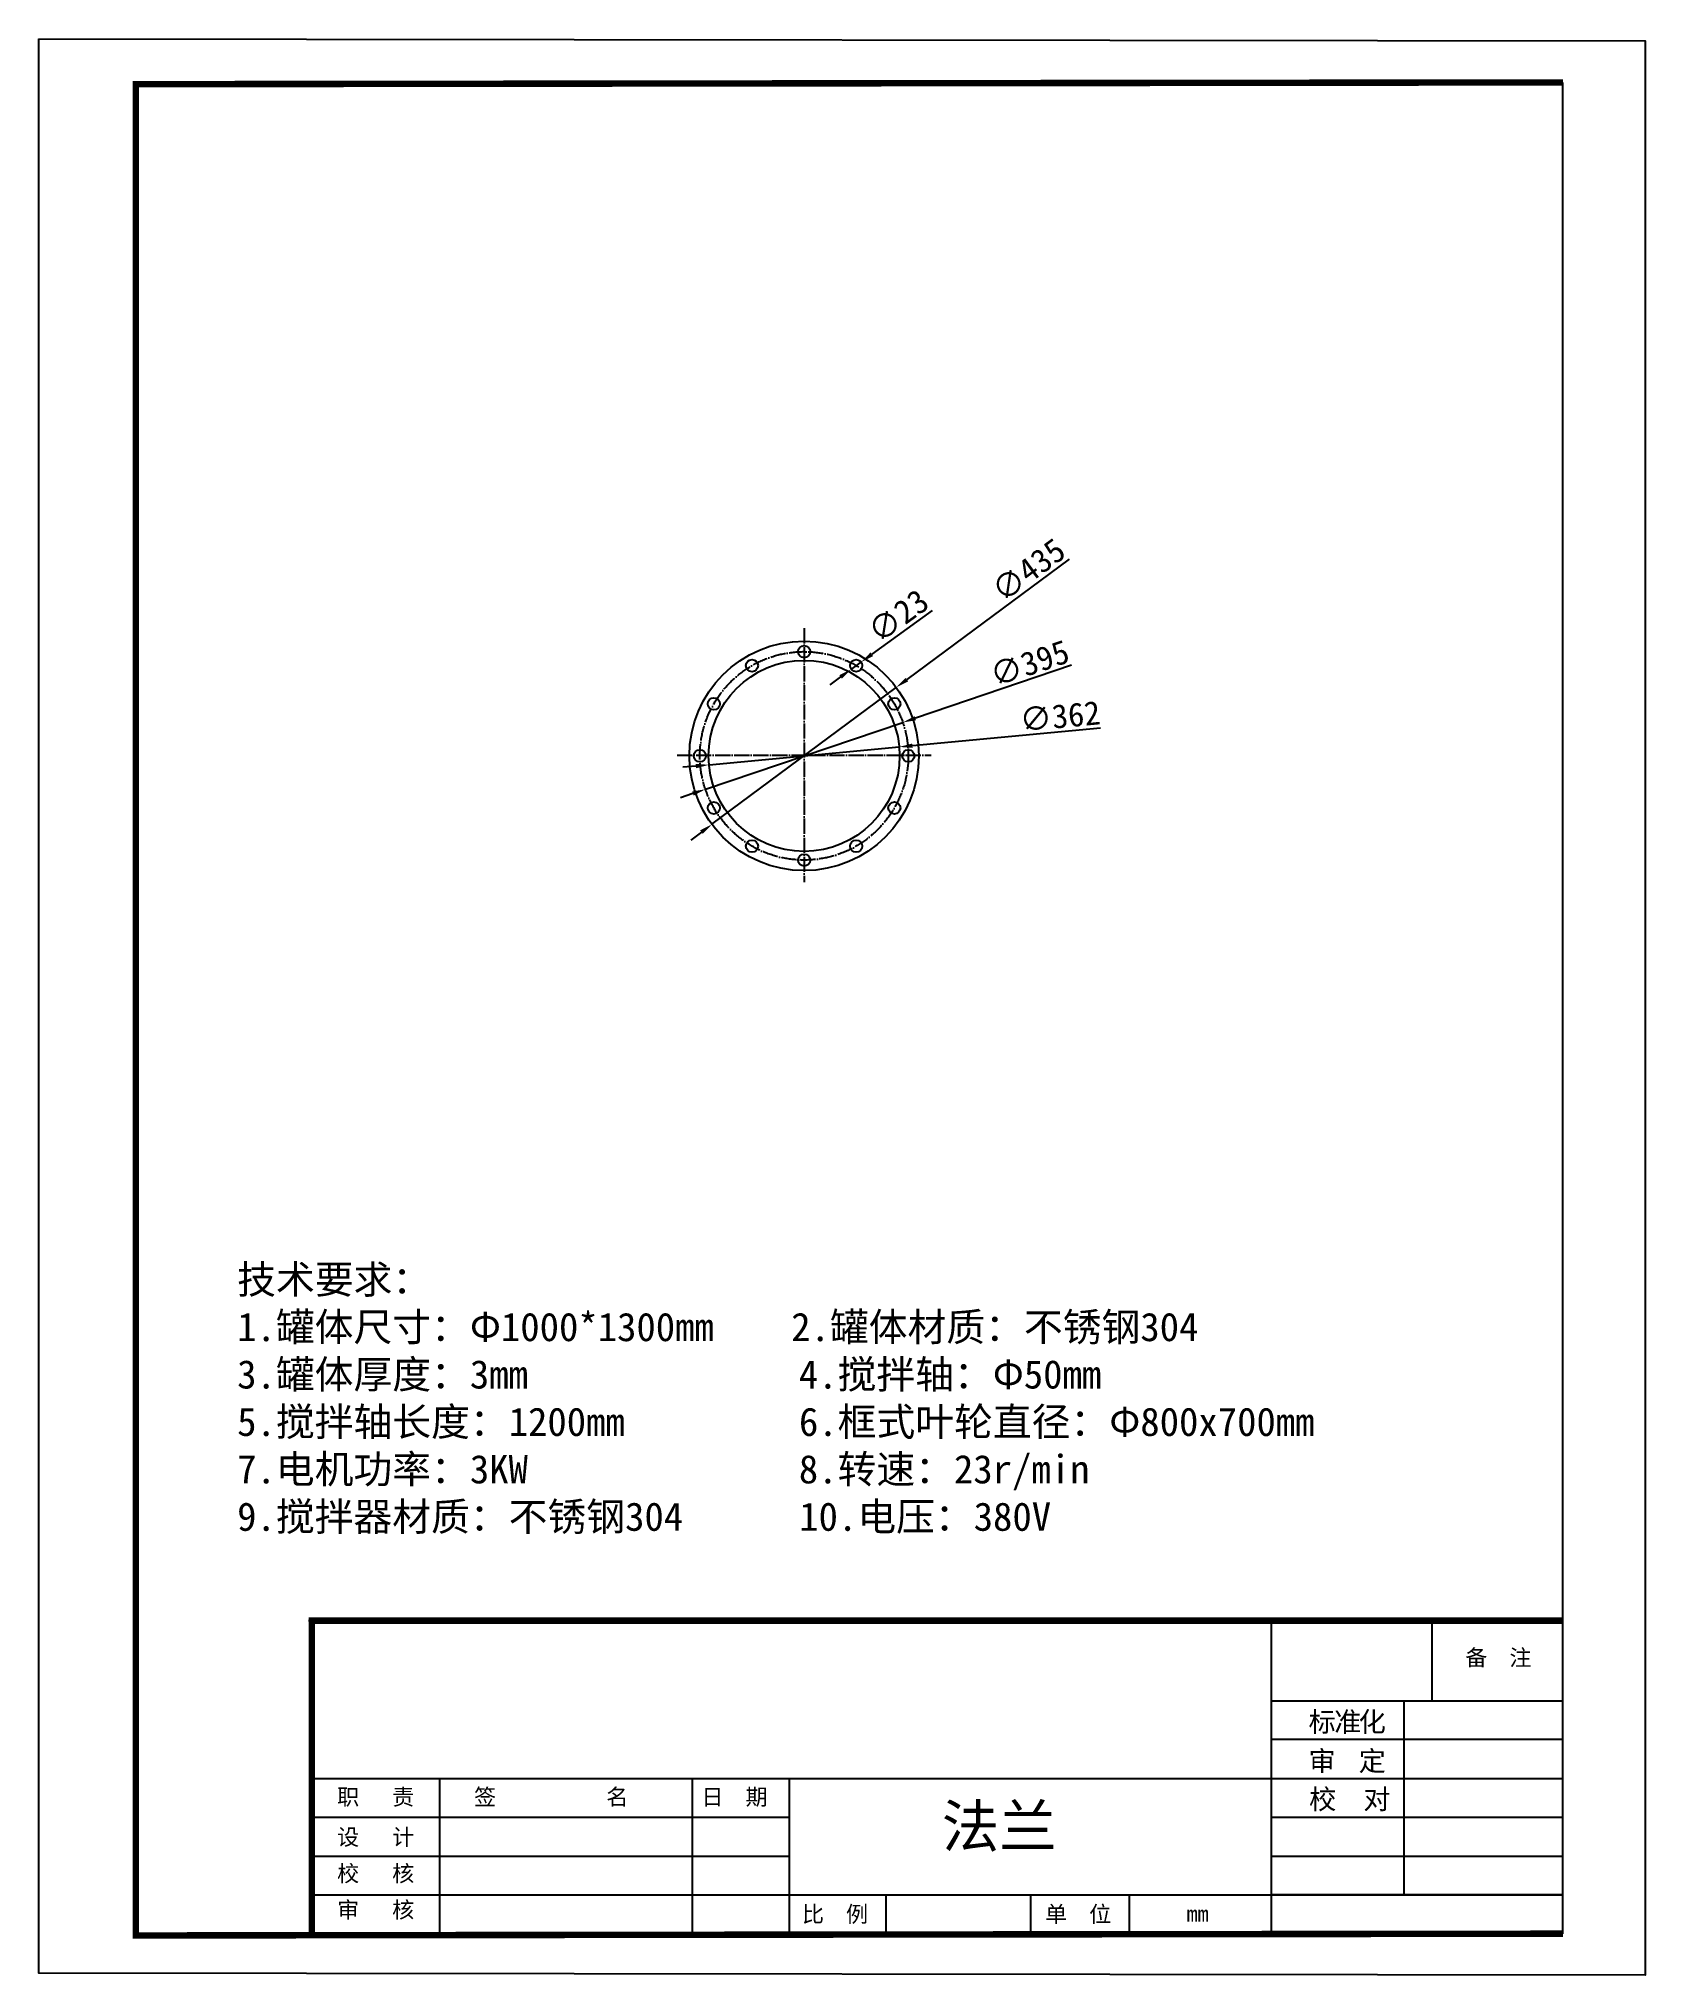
# Model space of a CAD drawing. Header units: millimetres. Extents: x 2128 to 23460, y -18769 to 2996.
# Drawn here: x 8412 to 11457, y -18769 to -15098 of the extents above; entities that cross this region are included whole.
import ezdxf

# ---------------------------------------------------------------- set-up
doc = ezdxf.new("R2010")
doc.units = ezdxf.units.MM
doc.linetypes.add('ACAD_ISO04W100', pattern=[30, 24, -3, 0, -3])
doc.layers.add('标注', color=6, linetype='Continuous')
doc.layers.add('标注线', color=7, linetype='Continuous', lineweight=9)
doc.styles.get("Standard").update_dxf_attribs({"font": ''})
doc.styles.add('STYLE1', font='')
doc.styles.get('Standard').set_extended_font_data('SimSun')
doc.styles.get('STYLE1').set_extended_font_data('FangSong_GB2312')
doc.dimstyles.new('ISO-25', dxfattribs={"dimtxt": 45, "dimasz": 25, "dimexe": 1.25, "dimexo": 0.625, "dimgap": 5, "dimtad": 1, "dimtxsty": 'Standard', "dimcen": 2.5, "dimadec": 0, "dimazin": 0, "dimtfac": 1, "dimtmove": 0, "dimatfit": 3, "dimfxl": 0, "dimarcsym": 0})

msp = doc.modelspace()

# ---------------------------------------------------------------- texts
at = {"insert": (8787.974, -17422.98), "char_height": 53.9136, "width": 2170.93427, "attachment_point": 1}
msp.add_mtext('{\\fKaiTi_GB2312|b0|i0|c134|p49;技术要求：\\P1.罐体尺寸：Φ1000*1300mm    2.罐体材质：不锈钢304    \\P3.罐体厚度：3mm              4.搅拌轴：Φ50mm\\P5.搅拌轴长度：1200mm         6.框式叶轮直径：Φ800x700mm\\P7.电机功率：3KW              8.转速：23r/min\\P9.搅拌器材质：不锈钢304      10.电压：380V}', dxfattribs=at)
at = {"linetype": 'Continuous', "lineweight": -3, "char_height": 30.64964, "attachment_point": 1}
for s, insert, width in [('{\\fSimSun|b0|i0|c134|p54;备  注}', (11115.675, -18151.278), 410.52998), ('{\\fSimSun|b0|i0|c134|p54;职   责}', (8977.401, -18415.351), 283.58211), ('{\\fSimSun|b0|i0|c134|p54;签          名}', (9236.979, -18415.351), 356.97555), ('{\\fSimSun|b0|i0|c134|p54;日  期}', (9667.945, -18415.351), 283.58211), ('{\\fSimSun|b0|i0|c134|p54;设   计   }', (8977.401, -18491.354), 283.58211), ('{\\fSimSun|b0|i0|c134|p54;校   核   }', (8977.401, -18560.356), 283.58211), ('{\\fSimSun|b0|i0|c134|p54;审   核   }', (8977.401, -18629.107), 283.58211), ('{\\fSimSun|b0|i0|c134|p54;比  例}', (9858.462, -18637.345), 283.58211), ('{\\fSimSun|b0|i0|c134|p54;单  位}', (10319.214, -18637.345), 283.58211), ('{\\fSimSun|b0|i0|c134|p2;mm}', (10587.438, -18636.604), 283.58211)]:
    msp.add_mtext(s, dxfattribs=dict(at, insert=insert, width=width))
at = {"layer": '标注', "insert": (10123.268, -18445.956), "char_height": 80, "attachment_point": 1}
msp.add_mtext_dynamic_manual_height_columns('{\\C0;法兰}', width=913.33857, gutter_width=12.5, heights=[0], dxfattribs=at)
at = {"layer": '标注线', "color": 7, "ltscale": 0.13, "attachment_point": 1, "style": 'STYLE1'}
for s, insert, char_height, width in [('标', (10818.557, -18269.412), 37.736, 47.23771), ('准', (10867.073, -18269.412), 37.736, 47.23771), ('化', (10913.48, -18269.412), 37.736, 47.23771), ('审', (10818.557, -18343.637), 37.736, 47.23771), ('定', (10913.48, -18343.637), 37.736, 47.23771), ('校  对', (10819.585, -18415.989), 37.7359, 190.2792)]:
    msp.add_mtext(s, dxfattribs=dict(at, insert=insert, char_height=char_height, width=width))

# ---------------------------------------------------------------- blocks, each defined once
blk = doc.blocks.new('*D53')
at = {"color": 0, "lineweight": -2, "transparency": 16777216}
for p, q in [((10364.7, -16084.6), (10057.2, -16313)), ((9687.9, -16587.2), (10037.1, -16327.9)), ((9667.8, -16602.1), (9647.7, -16617))]:
    blk.add_line(p, q, dxfattribs=at)
at = {"color": 0, "transparency": 16777216}
for points in [[(10054.7, -16309.6), (10059.7, -16316.3), (10037.1, -16327.9)], [(9665.3, -16598.8), (9670.3, -16605.4), (9687.9, -16587.2)]]:
    blk.add_solid(points, dxfattribs=at)
at = {"layer": 'Defpoints', "color": 0, "transparency": 16777216}
for p in [(10037.1, -16327.9), (9687.9, -16587.2)]:
    blk.add_point(p, dxfattribs=at)
at = {"color": 0, "transparency": 16777216, "insert": (10287.7, -16105.4), "char_height": 45, "attachment_point": 5, "rotation": 36.5954}
blk.add_mtext('∅435', dxfattribs=at)
blk = doc.blocks.new('*D54')
at = {"color": 0, "lineweight": -2, "transparency": 16777216}
for p, q in [((10369.4, -16285.9), (10073.3, -16386.2)), ((9675.4, -16520.9), (10049.6, -16394.2)), ((9651.7, -16528.9), (9628.1, -16536.9))]:
    blk.add_line(p, q, dxfattribs=at)
at = {"color": 0, "transparency": 16777216}
for points in [[(10071.9, -16382.2), (10074.6, -16390.1), (10049.6, -16394.2)], [(9650.4, -16524.9), (9653.1, -16532.8), (9675.4, -16520.9)]]:
    blk.add_solid(points, dxfattribs=at)
at = {"layer": 'Defpoints', "color": 0, "transparency": 16777216}
for p in [(10049.6, -16394.2), (9675.4, -16520.9)]:
    blk.add_point(p, dxfattribs=at)
at = {"color": 0, "transparency": 16777216, "insert": (10289.8, -16282), "char_height": 45, "attachment_point": 5, "rotation": 18.7004}
blk.add_mtext('∅395', dxfattribs=at)
blk = doc.blocks.new('*D55')
at = {"color": 0, "lineweight": -2, "transparency": 16777216}
for p, q in [((10424, -16404.8), (10067.6, -16438.3)), ((9682.3, -16474.5), (10042.7, -16440.6)), ((9657.4, -16476.8), (9632.5, -16479.1))]:
    blk.add_line(p, q, dxfattribs=at)
at = {"color": 0, "transparency": 16777216}
for points in [[(10067.2, -16434.1), (10068, -16442.4), (10042.7, -16440.6)], [(9657, -16472.7), (9657.8, -16481), (9682.3, -16474.5)]]:
    blk.add_solid(points, dxfattribs=at)
at = {"layer": 'Defpoints', "color": 0, "transparency": 16777216}
for p in [(10042.7, -16440.6), (9682.3, -16474.5)]:
    blk.add_point(p, dxfattribs=at)
at = {"color": 0, "transparency": 16777216, "insert": (10347.4, -16382.6), "char_height": 45, "attachment_point": 5, "rotation": 5.3682}
blk.add_mtext('∅362', dxfattribs=at)
blk = doc.blocks.new('*D56')
at = {"color": 0, "lineweight": -2, "transparency": 16777216}
for p, q in [((10105, -16181.8), (9990.8, -16265)), ((9952, -16293.3), (9970.5, -16279.7)), ((9931.7, -16308), (9911.5, -16322.7))]:
    blk.add_line(p, q, dxfattribs=at)
at = {"color": 0, "transparency": 16777216}
for points in [[(9929.3, -16304.6), (9934.2, -16311.3), (9952, -16293.3)], [(9988.3, -16261.6), (9993.2, -16268.4), (9970.5, -16279.7)]]:
    blk.add_solid(points, dxfattribs=at)
at = {"layer": 'Defpoints', "color": 0, "transparency": 16777216}
for p in [(9952, -16293.3), (9970.5, -16279.7)]:
    blk.add_point(p, dxfattribs=at)
at = {"color": 0, "transparency": 16777216, "insert": (10040.8, -16192.4), "char_height": 45, "attachment_point": 5, "rotation": 36.0634}
blk.add_mtext('∅23', dxfattribs=at)

# ---------------------------------------------------------------- dimensions: what is measured, and where the dimension line sits
at = {"color": 3}
for p1, p2, picture, middle in [((9687.876, -16587.195), (10037.123, -16327.866), '*D53', (10305.121, -16128.866)), ((9675.426, -16520.853), (10049.573, -16394.208), '*D54', (10299.154, -16309.728)), ((9682.293, -16474.464), (10042.706, -16440.597), '*D55', (10350.175, -16411.705))]:
    dim = msp.add_diameter_dim_2p(p1=p1, p2=p2, dimstyle='ISO-25', dxfattribs=at)
    dim.commit()
    dim.dimension.update_dxf_attribs({"geometry": picture, "text_midpoint": middle, "dimtype": 163})
dim = msp.add_diameter_dim_2p(p1=(9951.953, -16293.26), p2=(9970.546, -16279.721), dimstyle='ISO-25', dxfattribs=at)
dim.commit()
dim.dimension.update_dxf_attribs({"geometry": '*D56', "text_midpoint": (10040.781, -16192.408)})

# ---------------------------------------------------------------- linework, layer by layer
for p, q in [((11300.479, -18689.841), (11300.479, -15181.174)), ((10748.397, -18248.486), (11300.479, -18248.486))]:
    msp.add_line(p, q)
at = {"color": 1, "linetype": 'ACAD_ISO04W100', "lineweight": -3, "ltscale": 1.2}
for p, q in [((9862.499, -16215.539), (9862.499, -16696.914)), ((9621.69, -16456.227), (10103.309, -16456.227))]:
    msp.add_line(p, q, dxfattribs=at)
at = {"linetype": 'Continuous', "lineweight": -3}
for p, q in [((8923.172, -18096.466), (11300.479, -18096.466)), ((8923.528, -18096.466), (11300.479, -18096.466)), ((8923.528, -18096.466), (11300.836, -18096.466)), ((10748.397, -18689.841), (10748.397, -18096.469)), ((11053.032, -18248.486), (11053.032, -18096.466)), ((10999.87, -18616.282), (10999.87, -18248.486)), ((11300.479, -18322.045), (10748.397, -18322.045)), ((8935.702, -18395.605), (11300.479, -18395.605)), ((9171.924, -18689.841), (9171.924, -18395.605)), ((9651.16, -18689.841), (9651.16, -18395.605)), ((9835.058, -18689.841), (9835.058, -18395.605)), ((8935.702, -18469.164), (9835.058, -18469.164)), ((10748.397, -18469.164), (11300.479, -18469.164)), ((8935.541, -18542.723), (9835.058, -18542.723)), ((10748.397, -18542.723), (11300.479, -18542.723)), ((8935.541, -18616.282), (9835.058, -18616.282)), ((9835.058, -18616.282), (11300.479, -18616.282)), ((10017.534, -18615.331), (10017.534, -18689.841)), ((10291.728, -18615.331), (10291.728, -18689.841)), ((10478.771, -18615.331), (10478.771, -18689.841)), ((11300.479, -18616.282), (10748.397, -18616.282)), ((8935.515, -18689.841), (11300.479, -18689.841))]:
    msp.add_line(p, q, dxfattribs=at)
at = {"lineweight": -3}
msp.add_lwpolyline([(8411.892, -15098.371), (11456.686, -15102.377), (11456.686, -18768.637), (8411.892, -18764.631)], close=True, dxfattribs=at)
at = {"linetype": 'Continuous', "lineweight": -3, "const_width": 12.26}
for points in [[(11300.479, -15181.174), (8596.049, -15184.529), (8596.049, -18693.196)], [(11300.479, -18689.841), (8596.049, -18693.196), (8596.049, -15184.529)], [(8923.528, -18096.476), (11300.479, -18096.466)], [(8929.568, -18096.476), (8929.568, -18689.841)]]:
    msp.add_lwpolyline(points, dxfattribs=at)
at = {"lineweight": -3}
for centre, radius in [((9862.499, -16457.531), 217.5), ((9862.499, -16260.031), 11.5), ((9862.499, -16457.531), 181), ((9763.749, -16286.491), 11.5), ((9961.249, -16286.491), 11.5), ((9691.459, -16358.781), 11.5), ((10033.539, -16358.781), 11.5), ((9664.999, -16457.531), 11.5), ((10059.999, -16457.531), 11.5), ((9691.459, -16556.281), 11.5), ((10033.539, -16556.281), 11.5), ((9763.749, -16628.571), 11.5), ((9961.249, -16628.571), 11.5), ((9862.499, -16655.031), 11.5)]:
    msp.add_circle(centre, radius, dxfattribs=at)
at = {"color": 1, "linetype": 'ACAD_ISO04W100', "lineweight": -3, "ltscale": 1.2}
msp.add_circle((9862.499, -16457.531), 197.5, dxfattribs=at)

msp.set_redraw_order([(e.dxf.handle, doc.entitydb.next_handle()) for e in msp.query("TEXT MTEXT ATTDEF DIMENSION ARC_DIMENSION")])  # texts and dimensions are drawn at this point

doc.saveas('drawing.dxf')
